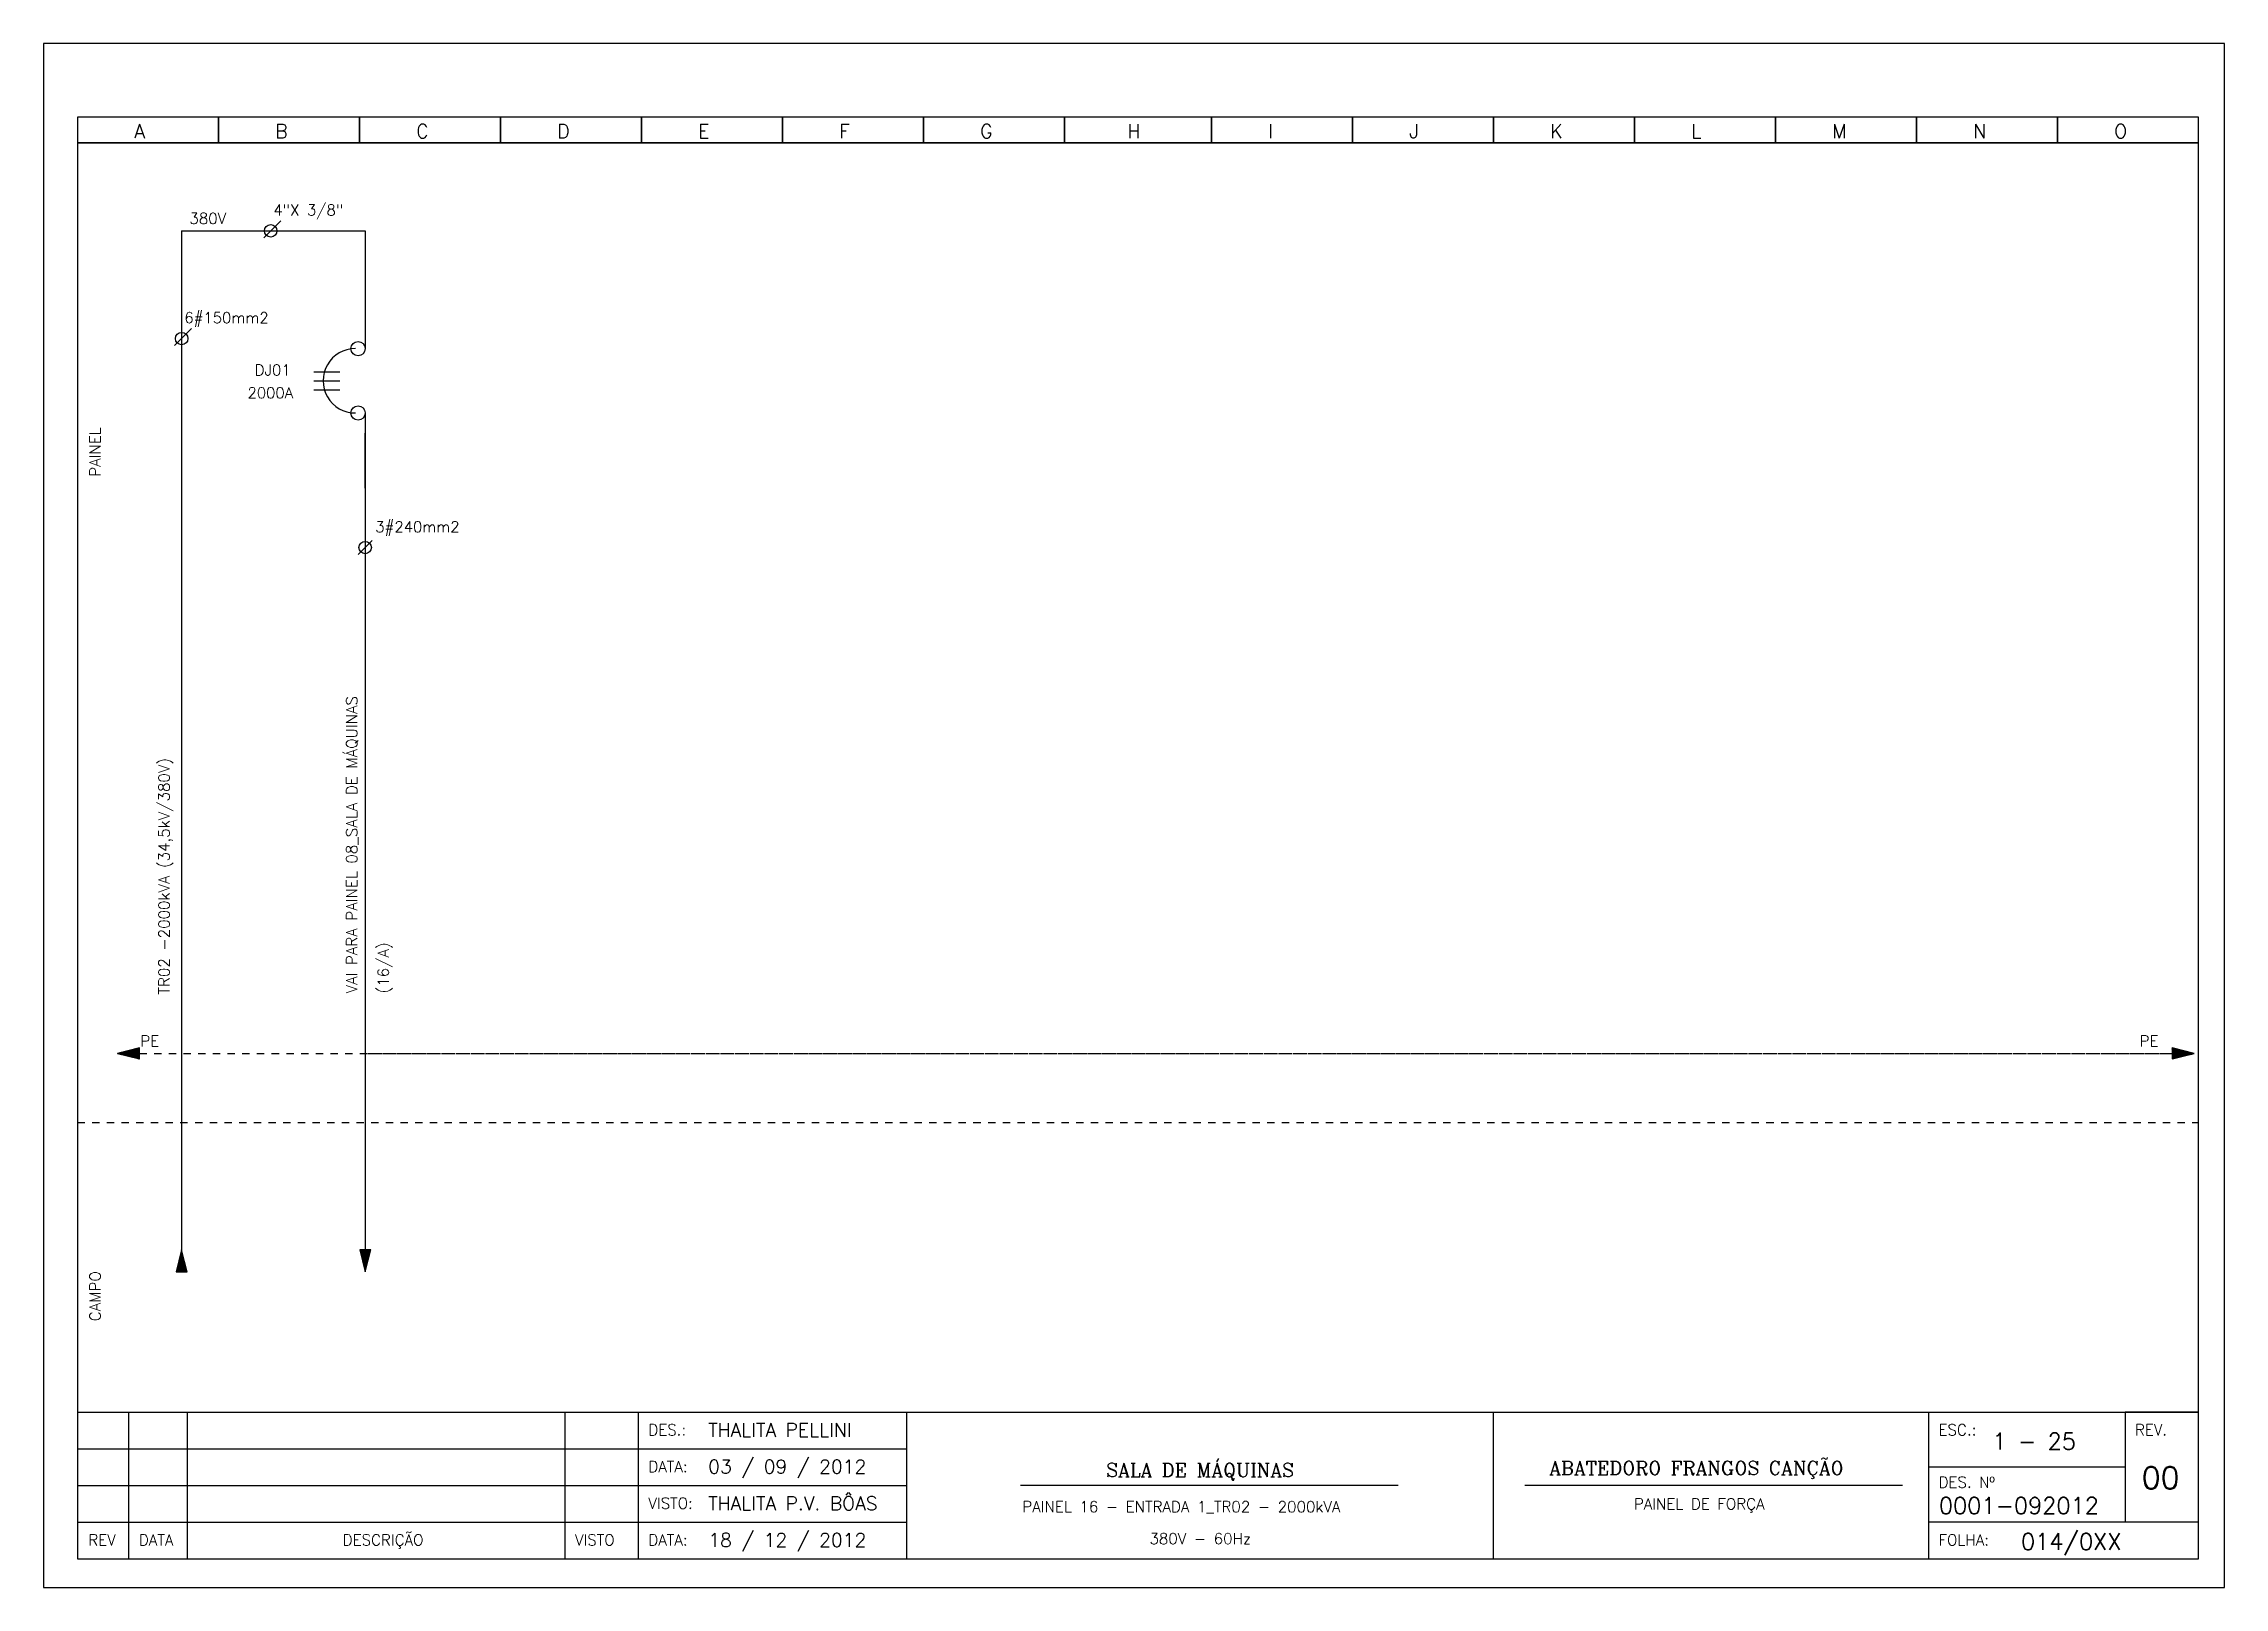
# Model space of a CAD drawing. Header units: millimetres. Extents: x 1974 to 2560, y 1429 to 1567.
# Drawn here: x 2084.93 to 2114.63, y 1533.66 to 1554.68 of the extents above; entities that cross this region are included whole.
import ezdxf

# ---------------------------------------------------------------- set-up
doc = ezdxf.new("R2010")
doc.units = ezdxf.units.MM
for name, pattern in [('DASHDOT2', [0.5, 0.25, -0.125, 0, -0.125]), ('DASHED', [0.75, 0.5, -0.25]), ('HIDDEN2', [0.1875, 0.125, -0.0625])]:
    doc.linetypes.add(name, pattern=pattern)
for name, color, linetype in [('ALIMENTAÇÃO', 6, 'Continuous'), ('CONECTOR_SAK', 2, 'Continuous'), ('DISJUNTOR', 5, 'Continuous'), ('EQUIPAMENTOS', 5, 'Continuous'), ('linhas', 6, 'Continuous'), ('MARGEM', 1, 'Continuous'), ('PAINEL', 7, 'Continuous'), ('soft', 5, 'Continuous'), ('TERRA', 3, 'DASHED'), ('TEXTO', 4, 'Continuous'), ('TEXTO_2', 5, 'Continuous'), ('TIMBRE', 7, 'Continuous')]:
    doc.layers.add(name, color=color, linetype=linetype)
doc.styles.add('REGUA60', font='romans.shx', dxfattribs={"height": 2})
doc.styles.add('ROMANC', font='romanc.shx', dxfattribs={"height": 0.55})
doc.styles.add('ROMANS', font='romans.shx', dxfattribs={"height": 37})

msp = doc.modelspace()

# ---------------------------------------------------------------- texts
at = {"style": 'ROMANS'}
for s, p in [('ESC.:', (2110.739, 1535.73)), ('REV.', (2113.415, 1535.73)), ('DES. Nº', (2110.739, 1535.017)), ('PAINEL 16 - ENTRADA 1_TR02 - 2000kVA', (2098.261, 1534.683)), ('PAINEL DE FORÇA', (2106.59, 1534.721)), ('380V - 60Hz', (2099.993, 1534.248)), ('FOLHA:', (2110.739, 1534.23))]:
    msp.add_text(s, height=0.15, dxfattribs=at).set_placement(p)
at = {"layer": 'TEXTO', "style": 'ROMANS'}
for s, height, p in [('A', 0.188, (2086.167, 1553.397)), ('B', 0.188, (2088.087, 1553.397)), ('C', 0.188, (2090.007, 1553.397)), ('D', 0.188, (2091.927, 1553.397)), ('E', 0.188, (2093.847, 1553.397)), ('F', 0.188, (2095.767, 1553.397)), ('G', 0.188, (2097.687, 1553.397)), ('H', 0.188, (2099.691, 1553.397)), ('I', 0.188, (2101.611, 1553.397)), ('J', 0.188, (2103.531, 1553.397)), ('K', 0.188, (2105.451, 1553.397)), ('L', 0.188, (2107.371, 1553.397)), ('M', 0.188, (2109.291, 1553.397)), ('N', 0.188, (2111.211, 1553.397)), ('O', 0.188, (2113.131, 1553.397)), ('4"X 3/8"', 0.148, (2088.062, 1552.344)), ('380V', 0.15, (2086.917, 1552.228)), ('6#150mm2', 0.148, (2086.849, 1550.877)), ('DJ01', 0.148, (2087.808, 1550.165)), ('2000A', 0.148, (2087.709, 1549.854)), ('3#240mm2', 0.148, (2089.449, 1548.03)), ('PE', 0.15, (2086.25, 1541.025)), ('PE', 0.15, (2113.477, 1541.025)), ('THALITA PELLINI', 0.1875, (2093.983, 1535.71)), ('03 / 09 / 2012', 0.1875, (2093.983, 1535.21)), ('THALITA P.V. BÔAS', 0.1875, (2093.983, 1534.71)), ('18 / 12 / 2012', 0.1875, (2093.983, 1534.21))]:
    msp.add_text(s, height=height, dxfattribs=at).set_placement(p)
at = {"layer": 'TEXTO', "style": 'REGUA60'}
for s, p in [('PAINEL', (2085.709, 1548.785)), ('VAI PARA PAINEL 08_SALA DE MÁQUINAS ', (2089.204, 1541.749)), ('TR02 -2000kVA (34,5kV/380V)', (2086.647, 1541.734)), ('(16/A)', (2089.633, 1541.749)), ('CAMPO', (2085.709, 1537.284))]:
    msp.add_text(s, height=0.15, rotation=90, dxfattribs=at).set_placement(p)
at = {"layer": 'TEXTO', "color": 150, "style": 'ROMANS'}
for s, height, p in [('DES.:', 0.15, (2093.169, 1535.73)), ('1 - 25', 0.225, (2111.473, 1535.537)), ('DATA:', 0.15, (2093.169, 1535.23)), ('00', 0.3, (2113.506, 1535.003)), ('VISTO:', 0.15, (2093.169, 1534.73)), ('0001-092012', 0.225, (2110.744, 1534.661)), ('REV', 0.15, (2085.542, 1534.23)), ('DATA', 0.15, (2086.23, 1534.23)), ('DESCRIÇÃO', 0.15, (2089.006, 1534.23)), ('VISTO', 0.15, (2092.169, 1534.23)), ('DATA:', 0.15, (2093.169, 1534.23)), ('014/0XX', 0.225, (2111.862, 1534.171))]:
    msp.add_text(s, height=height, dxfattribs=at).set_placement(p)
at = {"layer": 'TEXTO_2', "style": 'ROMANC'}
for s, p in [('SALA DE MÁQUINAS', (2099.404, 1535.163)), ('ABATEDORO FRANGOS CANÇÃO', (2105.436, 1535.191))]:
    msp.add_text(s, height=0.1875, dxfattribs=at).set_placement(p)

# ---------------------------------------------------------------- hatches: boundary and pattern name
at = {"layer": 'EQUIPAMENTOS'}
for points in [[(2086.887, 1537.957), (2086.812, 1538.257), (2086.737, 1537.957)], [(2086.887, 1537.957), (2086.812, 1538.257), (2086.737, 1537.957)], [(2089.237, 1538.257), (2089.312, 1537.957), (2089.387, 1538.257)]]:
    msp.add_hatch(color=256, dxfattribs=at).paths.add_polyline_path(points)
at = {"layer": 'TERRA'}
h = msp.add_hatch(dxfattribs=at)
h.set_pattern_fill('ANSI31', color=256, scale=0.004, angle=180, style=0)
h.set_pattern_definition([(225, (2143.19248524, 1589.55084864), (0.0003535533906, -0.0003535533906), [])])
h.paths.add_polyline_path([(2085.938, 1540.931), (2086.238, 1540.931), (2086.238, 1541.006)])
h.paths.add_polyline_path([(2086.238, 1540.856), (2086.238, 1540.931), (2085.938, 1540.931)])
h = msp.add_hatch(dxfattribs=at)
h.set_pattern_fill('ANSI31', color=256, scale=0.004, style=0)
h.set_pattern_definition([(45, (2056.96803103, 1492.3112611), (-0.0003535533906, 0.0003535533906), [])])
h.paths.add_polyline_path([(2114.222, 1540.931), (2113.922, 1540.931), (2113.922, 1540.856)])
h.paths.add_polyline_path([(2113.922, 1541.006), (2113.922, 1540.931), (2114.222, 1540.931)])

# ---------------------------------------------------------------- linework, layer by layer
for p, q in [((2088.614, 1550.215), (2088.967, 1550.215)), ((2088.614, 1550.092), (2088.967, 1550.092)), ((2088.614, 1549.969), (2088.967, 1549.969)), ((2114.279, 1536.047), (2113.279, 1536.047))]:
    msp.add_line(p, q)
at = {"layer": 'ALIMENTAÇÃO', "color": 6}
for p, q in [((2089.312, 1552.134), (2089.312, 1550.53)), ((2089.312, 1549.654), (2089.312, 1538.257))]:
    msp.add_line(p, q, dxfattribs=at)
at = {"layer": 'CONECTOR_SAK'}
for p, q in [((2088.161, 1552.272), (2087.93, 1552.038)), ((2086.948, 1550.805), (2086.717, 1550.571)), ((2089.408, 1547.917), (2089.217, 1547.725))]:
    msp.add_line(p, q, dxfattribs=at)
for centre in [(2088.025, 1552.134), (2086.812, 1550.667), (2089.312, 1547.821)]:
    msp.add_circle(centre, 0.0846, dxfattribs=at)
at = {"layer": 'DISJUNTOR'}
for centre in [(2089.215, 1550.53), (2089.215, 1549.654)]:
    msp.add_circle(centre, 0.097, dxfattribs=at)
msp.add_arc((2089.177, 1550.092), 0.438, 89.8656, 270.134, dxfattribs=at)
at = {"layer": 'EQUIPAMENTOS'}
msp.add_line((2086.812, 1552.134), (2089.312, 1552.134), dxfattribs=at)
msp.add_line((2086.812, 1552.134), (2089.312, 1552.134), dxfattribs=at)
for points in [[(2086.887, 1537.957), (2086.812, 1538.257), (2086.737, 1537.957), (2086.887, 1537.957)], [(2089.237, 1538.257), (2089.312, 1537.957), (2089.387, 1538.257), (2089.237, 1538.257)]]:
    msp.add_lwpolyline(points, dxfattribs=at)
at = {"layer": 'linhas', "color": 6}
msp.add_line((2089.312, 1548.632), (2089.312, 1549.379), dxfattribs=at)
at = {"layer": 'MARGEM', "color": 7}
msp.add_lwpolyline([(2084.932, 1533.659), (2114.632, 1533.659), (2114.632, 1554.684), (2084.932, 1554.684)], close=True, dxfattribs=at)
at = {"layer": 'PAINEL', "color": 12, "linetype": 'HIDDEN2', "ltscale": 0.005}
msp.add_line((2085.394, 1539.991), (2114.279, 1539.991), dxfattribs=at)
at = {"layer": 'soft'}
msp.add_line((2086.812, 1552.134), (2086.812, 1538.257), dxfattribs=at)
at = {"layer": 'TERRA', "linetype": 'DASHDOT2', "ltscale": 0.0025}
for p, q in [((2086.238, 1540.931), (2113.922, 1540.931)), ((2086.238, 1540.931), (2113.922, 1540.931)), ((2089.349, 1540.931), (2114.222, 1540.931))]:
    msp.add_line(p, q, dxfattribs=at)
at = {"layer": 'TERRA'}
for points in [[(2086.238, 1541.006), (2085.938, 1540.931), (2086.238, 1540.856), (2086.238, 1541.006)], [(2086.238, 1541.006), (2085.938, 1540.931), (2086.238, 1540.856), (2086.238, 1541.006)], [(2113.922, 1540.856), (2114.222, 1540.931), (2113.922, 1541.006), (2113.922, 1540.856)], [(2113.922, 1540.856), (2114.222, 1540.931), (2113.922, 1541.006), (2113.922, 1540.856)]]:
    msp.add_lwpolyline(points, dxfattribs=at)
at = {"layer": 'TIMBRE', "color": 12}
msp.add_line((2114.279, 1553.684), (2085.394, 1553.684), dxfattribs=at)
at = {"layer": 'TIMBRE'}
for p, q in [((2085.394, 1536.047), (2114.279, 1536.047)), ((2086.094, 1534.047), (2086.094, 1536.047)), ((2086.894, 1534.047), (2086.894, 1536.047)), ((2092.032, 1536.047), (2092.032, 1534.047)), ((2093.032, 1534.047), (2093.032, 1536.047)), ((2096.685, 1536.047), (2096.685, 1534.047)), ((2104.675, 1536.047), (2104.675, 1534.047)), ((2110.603, 1536.047), (2110.603, 1534.047)), ((2113.279, 1536.047), (2113.279, 1534.547)), ((2085.394, 1535.547), (2096.685, 1535.547)), ((2113.279, 1535.297), (2110.603, 1535.297)), ((2085.394, 1535.047), (2096.685, 1535.047)), ((2103.379, 1535.047), (2098.235, 1535.047)), ((2110.25, 1535.047), (2105.107, 1535.047)), ((2085.394, 1534.547), (2096.685, 1534.547)), ((2114.279, 1534.547), (2110.603, 1534.547))]:
    msp.add_line(p, q, dxfattribs=at)
at = {"layer": 'TIMBRE', "color": 12}
for points in [[(2085.394, 1553.334), (2087.314, 1553.334), (2087.314, 1553.684), (2085.394, 1553.684)], [(2087.314, 1553.334), (2089.234, 1553.334), (2089.234, 1553.684), (2087.314, 1553.684)], [(2089.234, 1553.334), (2091.154, 1553.334), (2091.154, 1553.684), (2089.234, 1553.684)], [(2091.154, 1553.334), (2093.074, 1553.334), (2093.074, 1553.684), (2091.154, 1553.684)], [(2093.074, 1553.334), (2094.994, 1553.334), (2094.994, 1553.684), (2093.074, 1553.684)], [(2094.994, 1553.334), (2096.914, 1553.334), (2096.914, 1553.684), (2094.994, 1553.684)], [(2096.914, 1553.334), (2098.834, 1553.334), (2098.834, 1553.684), (2096.914, 1553.684)], [(2098.834, 1553.334), (2100.839, 1553.334), (2100.839, 1553.684), (2098.834, 1553.684)], [(2100.839, 1553.334), (2102.759, 1553.334), (2102.759, 1553.684), (2100.839, 1553.684)], [(2102.759, 1553.334), (2104.679, 1553.334), (2104.679, 1553.684), (2102.759, 1553.684)], [(2104.679, 1553.334), (2106.599, 1553.334), (2106.599, 1553.684), (2104.679, 1553.684)], [(2106.599, 1553.334), (2108.519, 1553.334), (2108.519, 1553.684), (2106.599, 1553.684)], [(2108.519, 1553.334), (2110.439, 1553.334), (2110.439, 1553.684), (2108.519, 1553.684)], [(2110.439, 1553.334), (2112.359, 1553.334), (2112.359, 1553.684), (2110.439, 1553.684)], [(2112.359, 1553.334), (2114.279, 1553.334), (2114.279, 1553.684), (2112.359, 1553.684)], [(2085.394, 1534.047), (2114.279, 1534.047), (2114.279, 1553.334), (2085.394, 1553.334)]]:
    msp.add_lwpolyline(points, close=True, dxfattribs=at)

msp.set_redraw_order([(e.dxf.handle, doc.entitydb.next_handle()) for e in msp.query("TEXT MTEXT ATTDEF DIMENSION ARC_DIMENSION")])  # texts and dimensions are drawn at this point

doc.saveas('drawing.dxf')
